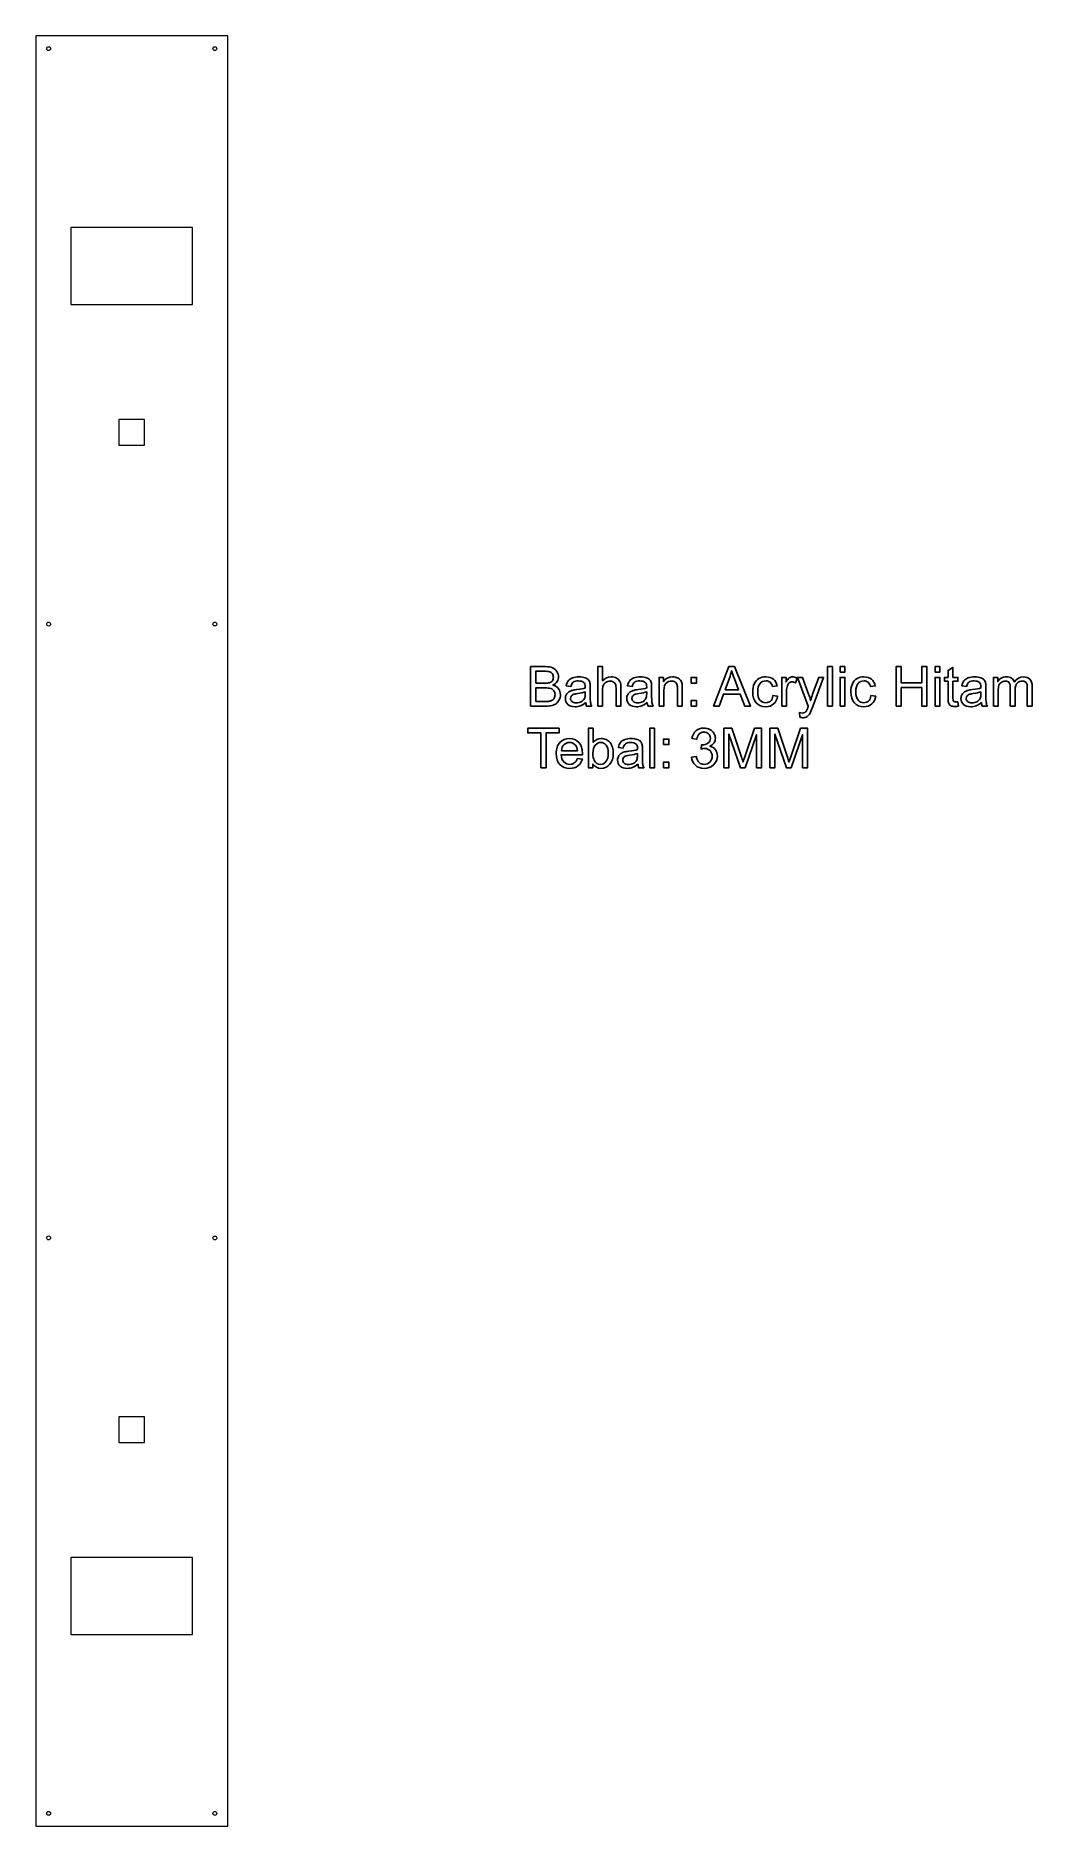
# Model space of a CAD drawing. Header units: millimetres. Extents: x -77 to 702, y -713 to 687.
import ezdxf

# ---------------------------------------------------------------- set-up
doc = ezdxf.new("R2010")
doc.units = ezdxf.units.MM
doc.header["$MEASUREMENT"] = 0
doc.layers.add('Layer 1', color=7, linetype='Continuous')

msp = doc.modelspace()

# ---------------------------------------------------------------- linework, layer by layer
at = {"layer": 'Layer 1', "color": 250, "lineweight": 20}
msp.add_lwpolyline([(-76.5804, -713.4842), (73.4196, -713.4842), (73.4196, 686.5158), (-76.5804, 686.5158), (-76.5804, -713.4842)], close=True, dxfattribs=at)
for centre in [(-66.5804, 676.5088), (63.4105, 676.5158), (-66.5804, 226.5088), (63.4105, 226.5158), (-66.5804, -253.4753), (63.4196, -253.4868), (-66.5804, -703.4753), (63.4196, -703.4868)]:
    msp.add_ellipse(centre, major_axis=(0, 1.5), ratio=1, dxfattribs=at)
for points, knots in [([(-49.0804, 536.5162), (-49.0804, 536.5162), (3.4576, 536.5162), (3.4576, 536.5162), (3.4576, 536.5162), (45.9196, 536.5162), (45.9196, 536.5162), (45.9196, 536.5162), (45.9196, 506.6387), (45.9196, 506.6387), (45.9196, 506.6387), (45.9196, 476.5162), (45.9196, 476.5162), (45.9196, 476.5162), (-49.0804, 476.5162), (-49.0804, 476.5162), (-49.0804, 476.5162), (-49.0804, 536.5162), (-49.0804, 536.5162)], [0, 0, 0, 0, 0.166666667, 0.166666667, 0.166666667, 0.333333333, 0.333333333, 0.333333333, 0.5, 0.5, 0.5, 0.666666667, 0.666666667, 0.666666667, 0.833333333, 0.833333333, 0.833333333, 1, 1, 1, 1]), ([(-11.5804, 386.5196), (-11.5804, 386.5196), (-1.4698, 386.5196), (-1.4698, 386.5196), (-1.4698, 386.5196), (8.4196, 386.5196), (8.4196, 386.5196), (8.4196, 386.5196), (8.4196, 375.0762), (8.4196, 375.0762), (8.4196, 375.0762), (8.4196, 366.5196), (8.4196, 366.5196), (8.4196, 366.5196), (-11.5804, 366.5196), (-11.5804, 366.5196), (-11.5804, 366.5196), (-11.5804, 386.5196), (-11.5804, 386.5196)], [0, 0, 0, 0, 0.166666667, 0.166666667, 0.166666667, 0.333333333, 0.333333333, 0.333333333, 0.5, 0.5, 0.5, 0.666666667, 0.666666667, 0.666666667, 0.833333333, 0.833333333, 0.833333333, 1, 1, 1, 1]), ([(-11.5933, -393.474), (-11.5933, -393.474), (-1.4827, -393.474), (-1.4827, -393.474), (-1.4827, -393.474), (8.4067, -393.474), (8.4067, -393.474), (8.4067, -393.474), (8.4067, -401.6668), (8.4067, -401.6668), (8.4067, -401.6668), (8.4067, -404.9174), (8.4067, -404.9174), (8.4067, -404.9174), (8.4067, -413.474), (8.4067, -413.474), (8.4067, -413.474), (-11.5933, -413.474), (-11.5933, -413.474), (-11.5933, -413.474), (-11.5933, -393.474), (-11.5933, -393.474)], [0, 0, 0, 0, 0.142857143, 0.142857143, 0.142857143, 0.285714286, 0.285714286, 0.285714286, 0.428571429, 0.428571429, 0.428571429, 0.571428571, 0.571428571, 0.571428571, 0.714285714, 0.714285714, 0.714285714, 0.857142857, 0.857142857, 0.857142857, 1, 1, 1, 1]), ([(-49.0804, -503.474), (-49.0804, -503.474), (45.9196, -503.474), (45.9196, -503.474), (45.9196, -503.474), (45.9196, -530.6758), (45.9196, -530.6758), (45.9196, -530.6758), (45.9196, -563.474), (45.9196, -563.474), (45.9196, -563.474), (2.7749, -563.474), (2.7749, -563.474), (2.7749, -563.474), (-49.0804, -563.474), (-49.0804, -563.474), (-49.0804, -563.474), (-49.0804, -503.474), (-49.0804, -503.474)], [0, 0, 0, 0, 0.166666667, 0.166666667, 0.166666667, 0.333333333, 0.333333333, 0.333333333, 0.5, 0.5, 0.5, 0.666666667, 0.666666667, 0.666666667, 0.833333333, 0.833333333, 0.833333333, 1, 1, 1, 1])]:
    msp.add_open_spline(points, degree=3, knots=knots, dxfattribs=at)
at = {"layer": 'Layer 1', "color": 250}
for points, knots in [([(310.2287, 162.3615), (310.2287, 162.3615), (310.2287, 193.2527), (310.2287, 193.2527), (310.2287, 193.2527), (321.8201, 193.2527), (321.8201, 193.2527), (324.1786, 193.2527), (326.0698, 192.9435), (327.5007, 192.3179), (328.9245, 191.6923), (330.0391, 190.7287), (330.8444, 189.4272), (331.657, 188.1329), (332.0596, 186.7739), (332.0596, 185.3501), (332.0596, 184.0342), (331.7001, 182.7902), (330.9882, 181.6253), (330.2763, 180.4605), (329.1977, 179.5185), (327.7524, 178.7994), (329.622, 178.2529), (331.0601, 177.3181), (332.0596, 175.995), (333.0663, 174.6791), (333.5697, 173.1188), (333.5697, 171.3211), (333.5697, 169.8686), (333.2605, 168.5239), (332.6493, 167.2799), (332.0381, 166.0359), (331.283, 165.0796), (330.3842, 164.4037), (329.4854, 163.7349), (328.3564, 163.2244), (327.0046, 162.8792), (325.6455, 162.5341), (323.9845, 162.3615), (322.0142, 162.3615), (322.0142, 162.3615), (310.2287, 162.3615), (310.2287, 162.3615)], [0, 0, 0, 0, 0.071428571, 0.071428571, 0.071428571, 0.142857143, 0.142857143, 0.142857143, 0.214285714, 0.214285714, 0.214285714, 0.285714286, 0.285714286, 0.285714286, 0.357142857, 0.357142857, 0.357142857, 0.428571429, 0.428571429, 0.428571429, 0.5, 0.5, 0.5, 0.571428571, 0.571428571, 0.571428571, 0.642857143, 0.642857143, 0.642857143, 0.714285714, 0.714285714, 0.714285714, 0.785714286, 0.785714286, 0.785714286, 0.857142857, 0.857142857, 0.857142857, 0.928571429, 0.928571429, 0.928571429, 1, 1, 1, 1]), ([(314.3274, 180.2663), (314.3274, 180.2663), (321.0076, 180.2663), (321.0076, 180.2663), (322.8196, 180.2663), (324.1211, 180.3885), (324.9049, 180.6258), (325.9476, 180.935), (326.7313, 181.4528), (327.2563, 182.1718), (327.7812, 182.8909), (328.0472, 183.7897), (328.0472, 184.8755), (328.0472, 185.9038), (327.8027, 186.8098), (327.3066, 187.5864), (326.8176, 188.3702), (326.1129, 188.9095), (325.1997, 189.1971), (324.2865, 189.4848), (322.7189, 189.6286), (320.5042, 189.6286), (320.5042, 189.6286), (314.3274, 189.6286), (314.3274, 189.6286), (314.3274, 189.6286), (314.3274, 180.2663), (314.3274, 180.2663)], [0, 0, 0, 0, 0.111111111, 0.111111111, 0.111111111, 0.222222222, 0.222222222, 0.222222222, 0.333333333, 0.333333333, 0.333333333, 0.444444444, 0.444444444, 0.444444444, 0.555555556, 0.555555556, 0.555555556, 0.666666667, 0.666666667, 0.666666667, 0.777777778, 0.777777778, 0.777777778, 0.888888889, 0.888888889, 0.888888889, 1, 1, 1, 1]), ([(353.3297, 165.1659), (351.9203, 163.965), (350.5612, 163.1237), (349.2597, 162.6276), (347.9582, 162.1314), (346.5632, 161.8869), (345.0676, 161.8869), (342.6084, 161.8869), (340.7172, 162.4837), (339.3941, 163.6846), (338.071, 164.8782), (337.4095, 166.4099), (337.4095, 168.2722), (337.4095, 169.3652), (337.6612, 170.3647), (338.1573, 171.2708), (338.6607, 172.1768), (339.315, 172.8959), (340.1204, 173.4423), (340.9329, 173.9888), (341.8389, 174.4059), (342.8528, 174.6863), (343.6007, 174.8805), (344.7296, 175.0674), (346.2325, 175.2544), (349.2957, 175.6139), (351.5608, 176.0526), (353.0061, 176.5559), (353.0205, 177.0736), (353.0277, 177.4044), (353.0277, 177.541), (353.0277, 179.0798), (352.6681, 180.1656), (351.949, 180.7984), (350.9783, 181.6541), (349.533, 182.0784), (347.6203, 182.0784), (345.8298, 182.0784), (344.5067, 181.762), (343.6582, 181.1364), (342.8025, 180.5108), (342.1769, 179.4034), (341.767, 177.8071), (341.767, 177.8071), (338.0566, 178.3248), (338.0566, 178.3248), (338.3946, 179.914), (338.9483, 181.2011), (339.7249, 182.179), (340.5015, 183.157), (341.6232, 183.9048), (343.0901, 184.4369), (344.5498, 184.9618), (346.254, 185.2279), (348.1811, 185.2279), (350.0939, 185.2279), (351.6542, 185.005), (352.8551, 184.5519), (354.0487, 184.0989), (354.9332, 183.5381), (355.4941, 182.8549), (356.0549, 182.1718), (356.4504, 181.309), (356.6805, 180.2663), (356.8028, 179.6191), (356.8675, 178.4542), (356.8675, 176.7788), (356.8675, 176.7788), (356.8675, 171.7453), (356.8675, 171.7453), (356.8675, 168.2291), (356.9466, 166.0072), (357.1048, 165.0652), (357.2558, 164.1232), (357.5722, 163.2244), (358.0324, 162.3615), (358.0324, 162.3615), (354.0631, 162.3615), (354.0631, 162.3615), (353.682, 163.1597), (353.4375, 164.0945), (353.3297, 165.1659)], [0, 0, 0, 0, 0.037037037, 0.037037037, 0.037037037, 0.074074074, 0.074074074, 0.074074074, 0.111111111, 0.111111111, 0.111111111, 0.148148148, 0.148148148, 0.148148148, 0.185185185, 0.185185185, 0.185185185, 0.222222222, 0.222222222, 0.222222222, 0.259259259, 0.259259259, 0.259259259, 0.296296296, 0.296296296, 0.296296296, 0.333333333, 0.333333333, 0.333333333, 0.37037037, 0.37037037, 0.37037037, 0.407407407, 0.407407407, 0.407407407, 0.444444444, 0.444444444, 0.444444444, 0.481481481, 0.481481481, 0.481481481, 0.518518519, 0.518518519, 0.518518519, 0.555555556, 0.555555556, 0.555555556, 0.592592593, 0.592592593, 0.592592593, 0.62962963, 0.62962963, 0.62962963, 0.666666667, 0.666666667, 0.666666667, 0.703703704, 0.703703704, 0.703703704, 0.740740741, 0.740740741, 0.740740741, 0.777777778, 0.777777778, 0.777777778, 0.814814815, 0.814814815, 0.814814815, 0.851851852, 0.851851852, 0.851851852, 0.888888889, 0.888888889, 0.888888889, 0.925925926, 0.925925926, 0.925925926, 0.962962963, 0.962962963, 0.962962963, 1, 1, 1, 1]), ([(362.6991, 162.3615), (362.6991, 162.3615), (362.6991, 193.2527), (362.6991, 193.2527), (362.6991, 193.2527), (366.4958, 193.2527), (366.4958, 193.2527), (366.4958, 193.2527), (366.4958, 182.1359), (366.4958, 182.1359), (368.2575, 184.1996), (370.4794, 185.2279), (373.1687, 185.2279), (374.8154, 185.2279), (376.2464, 184.9043), (377.4688, 184.2499), (378.684, 183.5956), (379.5541, 182.6968), (380.079, 181.5462), (380.6039, 180.3957), (380.8628, 178.7203), (380.8628, 176.5343), (380.8628, 176.5343), (380.8628, 162.3615), (380.8628, 162.3615), (380.8628, 162.3615), (377.0661, 162.3615), (377.0661, 162.3615), (377.0661, 162.3615), (377.0661, 176.52), (377.0661, 176.52), (377.0661, 178.4111), (376.6562, 179.7917), (375.8437, 180.6546), (375.0239, 181.5175), (373.8734, 181.9489), (372.3778, 181.9489), (371.2632, 181.9489), (370.2134, 181.6613), (369.2283, 181.0788), (368.2431, 180.4964), (367.5456, 179.7054), (367.1214, 178.7059), (366.7043, 177.7136), (366.4958, 176.3402), (366.4958, 174.5857), (366.4958, 174.5857), (366.4958, 162.3615), (366.4958, 162.3615), (366.4958, 162.3615), (362.6991, 162.3615), (362.6991, 162.3615)], [0, 0, 0, 0, 0.058823529, 0.058823529, 0.058823529, 0.117647059, 0.117647059, 0.117647059, 0.176470588, 0.176470588, 0.176470588, 0.235294118, 0.235294118, 0.235294118, 0.294117647, 0.294117647, 0.294117647, 0.352941176, 0.352941176, 0.352941176, 0.411764706, 0.411764706, 0.411764706, 0.470588235, 0.470588235, 0.470588235, 0.529411765, 0.529411765, 0.529411765, 0.588235294, 0.588235294, 0.588235294, 0.647058824, 0.647058824, 0.647058824, 0.705882353, 0.705882353, 0.705882353, 0.764705882, 0.764705882, 0.764705882, 0.823529412, 0.823529412, 0.823529412, 0.882352941, 0.882352941, 0.882352941, 0.941176471, 0.941176471, 0.941176471, 1, 1, 1, 1]), ([(401.3203, 165.1659), (399.9109, 163.965), (398.5518, 163.1237), (397.2503, 162.6276), (395.9488, 162.1314), (394.5538, 161.8869), (393.0582, 161.8869), (390.599, 161.8869), (388.7078, 162.4837), (387.3847, 163.6846), (386.0616, 164.8782), (385.4001, 166.4099), (385.4001, 168.2722), (385.4001, 169.3652), (385.6518, 170.3647), (386.1479, 171.2708), (386.6513, 172.1768), (387.3056, 172.8959), (388.111, 173.4423), (388.9235, 173.9888), (389.8295, 174.4059), (390.8434, 174.6863), (391.5913, 174.8805), (392.7202, 175.0674), (394.2231, 175.2544), (397.2863, 175.6139), (399.5514, 176.0526), (400.9967, 176.5559), (401.0111, 177.0736), (401.0183, 177.4044), (401.0183, 177.541), (401.0183, 179.0798), (400.6587, 180.1656), (399.9396, 180.7984), (398.9689, 181.6541), (397.5236, 182.0784), (395.6109, 182.0784), (393.8204, 182.0784), (392.4973, 181.762), (391.6488, 181.1364), (390.7931, 180.5108), (390.1675, 179.4034), (389.7576, 177.8071), (389.7576, 177.8071), (386.0472, 178.3248), (386.0472, 178.3248), (386.3852, 179.914), (386.9389, 181.2011), (387.7155, 182.179), (388.4921, 183.157), (389.6138, 183.9048), (391.0807, 184.4369), (392.5404, 184.9618), (394.2446, 185.2279), (396.1717, 185.2279), (398.0845, 185.2279), (399.6448, 185.005), (400.8457, 184.5519), (402.0393, 184.0989), (402.9238, 183.5381), (403.4847, 182.8549), (404.0455, 182.1718), (404.441, 181.309), (404.6711, 180.2663), (404.7934, 179.6191), (404.8581, 178.4542), (404.8581, 176.7788), (404.8581, 176.7788), (404.8581, 171.7453), (404.8581, 171.7453), (404.8581, 168.2291), (404.9372, 166.0072), (405.0954, 165.0652), (405.2464, 164.1232), (405.5628, 163.2244), (406.023, 162.3615), (406.023, 162.3615), (402.0537, 162.3615), (402.0537, 162.3615), (401.6726, 163.1597), (401.4281, 164.0945), (401.3203, 165.1659)], [0, 0, 0, 0, 0.037037037, 0.037037037, 0.037037037, 0.074074074, 0.074074074, 0.074074074, 0.111111111, 0.111111111, 0.111111111, 0.148148148, 0.148148148, 0.148148148, 0.185185185, 0.185185185, 0.185185185, 0.222222222, 0.222222222, 0.222222222, 0.259259259, 0.259259259, 0.259259259, 0.296296296, 0.296296296, 0.296296296, 0.333333333, 0.333333333, 0.333333333, 0.37037037, 0.37037037, 0.37037037, 0.407407407, 0.407407407, 0.407407407, 0.444444444, 0.444444444, 0.444444444, 0.481481481, 0.481481481, 0.481481481, 0.518518519, 0.518518519, 0.518518519, 0.555555556, 0.555555556, 0.555555556, 0.592592593, 0.592592593, 0.592592593, 0.62962963, 0.62962963, 0.62962963, 0.666666667, 0.666666667, 0.666666667, 0.703703704, 0.703703704, 0.703703704, 0.740740741, 0.740740741, 0.740740741, 0.777777778, 0.777777778, 0.777777778, 0.814814815, 0.814814815, 0.814814815, 0.851851852, 0.851851852, 0.851851852, 0.888888889, 0.888888889, 0.888888889, 0.925925926, 0.925925926, 0.925925926, 0.962962963, 0.962962963, 0.962962963, 1, 1, 1, 1]), ([(410.6897, 162.3615), (410.6897, 162.3615), (410.6897, 184.7533), (410.6897, 184.7533), (410.6897, 184.7533), (414.0981, 184.7533), (414.0981, 184.7533), (414.0981, 184.7533), (414.0981, 181.575), (414.0981, 181.575), (415.7376, 184.0126), (418.1105, 185.2279), (421.2097, 185.2279), (422.5615, 185.2279), (423.7983, 184.9834), (424.9273, 184.5016), (426.0562, 184.0198), (426.9047, 183.3799), (427.4656, 182.5961), (428.0264, 181.8123), (428.4219, 180.8775), (428.6448, 179.7989), (428.7815, 179.0942), (428.8534, 177.8646), (428.8534, 176.1101), (428.8534, 176.1101), (428.8534, 162.3615), (428.8534, 162.3615), (428.8534, 162.3615), (425.0567, 162.3615), (425.0567, 162.3615), (425.0567, 162.3615), (425.0567, 175.9663), (425.0567, 175.9663), (425.0567, 177.5123), (424.9129, 178.67), (424.6181, 179.4322), (424.3232, 180.1944), (423.7983, 180.8056), (423.0505, 181.2658), (422.3027, 181.7188), (421.4182, 181.9489), (420.4115, 181.9489), (418.8008, 181.9489), (417.413, 181.4384), (416.2409, 180.4101), (415.0688, 179.389), (414.4864, 177.4404), (414.4864, 174.5785), (414.4864, 174.5785), (414.4864, 162.3615), (414.4864, 162.3615), (414.4864, 162.3615), (410.6897, 162.3615), (410.6897, 162.3615)], [0, 0, 0, 0, 0.055555556, 0.055555556, 0.055555556, 0.111111111, 0.111111111, 0.111111111, 0.166666667, 0.166666667, 0.166666667, 0.222222222, 0.222222222, 0.222222222, 0.277777778, 0.277777778, 0.277777778, 0.333333333, 0.333333333, 0.333333333, 0.388888889, 0.388888889, 0.388888889, 0.444444444, 0.444444444, 0.444444444, 0.5, 0.5, 0.5, 0.555555556, 0.555555556, 0.555555556, 0.611111111, 0.611111111, 0.611111111, 0.666666667, 0.666666667, 0.666666667, 0.722222222, 0.722222222, 0.722222222, 0.777777778, 0.777777778, 0.777777778, 0.833333333, 0.833333333, 0.833333333, 0.888888889, 0.888888889, 0.888888889, 0.944444444, 0.944444444, 0.944444444, 1, 1, 1, 1]), ([(435.7205, 180.4389), (435.7205, 180.4389), (435.7205, 184.7533), (435.7205, 184.7533), (435.7205, 184.7533), (440.0349, 184.7533), (440.0349, 184.7533), (440.0349, 184.7533), (440.0349, 180.4389), (440.0349, 180.4389), (440.0349, 180.4389), (435.7205, 180.4389), (435.7205, 180.4389)], [0, 0, 0, 0, 0.25, 0.25, 0.25, 0.5, 0.5, 0.5, 0.75, 0.75, 0.75, 1, 1, 1, 1]), ([(453.3665, 162.3615), (453.3665, 162.3615), (465.2167, 193.2527), (465.2167, 193.2527), (465.2167, 193.2527), (469.7109, 193.2527), (469.7109, 193.2527), (469.7109, 193.2527), (482.2874, 162.3615), (482.2874, 162.3615), (482.2874, 162.3615), (477.635, 162.3615), (477.635, 162.3615), (477.635, 162.3615), (474.0613, 171.7238), (474.0613, 171.7238), (474.0613, 171.7238), (461.0533, 171.7238), (461.0533, 171.7238), (461.0533, 171.7238), (457.7025, 162.3615), (457.7025, 162.3615), (457.7025, 162.3615), (453.3665, 162.3615), (453.3665, 162.3615)], [0, 0, 0, 0, 0.125, 0.125, 0.125, 0.25, 0.25, 0.25, 0.375, 0.375, 0.375, 0.5, 0.5, 0.5, 0.625, 0.625, 0.625, 0.75, 0.75, 0.75, 0.875, 0.875, 0.875, 1, 1, 1, 1]), ([(462.2542, 175.0459), (462.2542, 175.0459), (472.7813, 175.0459), (472.7813, 175.0459), (472.7813, 175.0459), (469.5599, 183.61), (469.5599, 183.61), (468.5892, 186.213), (467.8557, 188.363), (467.3452, 190.06), (466.9209, 188.0466), (466.3529, 186.0692), (465.641, 184.1133), (465.641, 184.1133), (462.2542, 175.0459), (462.2542, 175.0459)], [0, 0, 0, 0, 0.2, 0.2, 0.2, 0.4, 0.4, 0.4, 0.6, 0.6, 0.6, 0.8, 0.8, 0.8, 1, 1, 1, 1]), ([(499.6817, 170.5589), (499.6817, 170.5589), (503.3921, 170.0411), (503.3921, 170.0411), (502.9822, 167.4885), (501.9467, 165.4966), (500.2713, 164.0513), (498.5959, 162.606), (496.5321, 161.8869), (494.0945, 161.8869), (491.0385, 161.8869), (488.5792, 162.8864), (486.724, 164.8854), (484.8617, 166.8844), (483.9341, 169.7463), (483.9341, 173.4711), (483.9341, 175.8872), (484.3367, 177.994), (485.1349, 179.8061), (485.9331, 181.611), (487.1483, 182.97), (488.7878, 183.8688), (490.4201, 184.7749), (492.1962, 185.2279), (494.1233, 185.2279), (496.5465, 185.2279), (498.5383, 184.6167), (500.0771, 183.3871), (501.6231, 182.1575), (502.6155, 180.4101), (503.0469, 178.1522), (503.0469, 178.1522), (499.3797, 177.5914), (499.3797, 177.5914), (499.0273, 179.0942), (498.4089, 180.2232), (497.5101, 180.9854), (496.6184, 181.7404), (495.5398, 182.1215), (494.2743, 182.1215), (492.3615, 182.1215), (490.8084, 181.4384), (489.6075, 180.0722), (488.4139, 178.6987), (487.817, 176.5415), (487.817, 173.579), (487.817, 170.5733), (488.3923, 168.3945), (489.5428, 167.0354), (490.7005, 165.6764), (492.2033, 164.9933), (494.0514, 164.9933), (495.547, 164.9933), (496.791, 165.4463), (497.7833, 166.3595), (498.7828, 167.2655), (499.4156, 168.6677), (499.6817, 170.5589)], [0, 0, 0, 0, 0.052631579, 0.052631579, 0.052631579, 0.105263158, 0.105263158, 0.105263158, 0.157894737, 0.157894737, 0.157894737, 0.210526316, 0.210526316, 0.210526316, 0.263157895, 0.263157895, 0.263157895, 0.315789474, 0.315789474, 0.315789474, 0.368421053, 0.368421053, 0.368421053, 0.421052632, 0.421052632, 0.421052632, 0.473684211, 0.473684211, 0.473684211, 0.526315789, 0.526315789, 0.526315789, 0.578947368, 0.578947368, 0.578947368, 0.631578947, 0.631578947, 0.631578947, 0.684210526, 0.684210526, 0.684210526, 0.736842105, 0.736842105, 0.736842105, 0.789473684, 0.789473684, 0.789473684, 0.842105263, 0.842105263, 0.842105263, 0.894736842, 0.894736842, 0.894736842, 0.947368421, 0.947368421, 0.947368421, 1, 1, 1, 1]), ([(506.5848, 162.3615), (506.5848, 162.3615), (506.5848, 184.7533), (506.5848, 184.7533), (506.5848, 184.7533), (509.9932, 184.7533), (509.9932, 184.7533), (509.9932, 184.7533), (509.9932, 181.3233), (509.9932, 181.3233), (510.8632, 182.9125), (511.6686, 183.9623), (512.4092, 184.4657), (513.1499, 184.9762), (513.9624, 185.2279), (514.8469, 185.2279), (516.1268, 185.2279), (517.4283, 184.8252), (518.7514, 184.027), (518.7514, 184.027), (517.3996, 180.5252), (517.3996, 180.5252), (516.4791, 181.0429), (515.5587, 181.3018), (514.6383, 181.3018), (513.8114, 181.3018), (513.0708, 181.0501), (512.4164, 180.5539), (511.7621, 180.0578), (511.2947, 179.3675), (511.0142, 178.483), (510.59, 177.1384), (510.3814, 175.6643), (510.3814, 174.0607), (510.3814, 174.0607), (510.3814, 162.3615), (510.3814, 162.3615), (510.3814, 162.3615), (506.5848, 162.3615), (506.5848, 162.3615)], [0, 0, 0, 0, 0.076923077, 0.076923077, 0.076923077, 0.153846154, 0.153846154, 0.153846154, 0.230769231, 0.230769231, 0.230769231, 0.307692308, 0.307692308, 0.307692308, 0.384615385, 0.384615385, 0.384615385, 0.461538462, 0.461538462, 0.461538462, 0.538461538, 0.538461538, 0.538461538, 0.615384615, 0.615384615, 0.615384615, 0.692307692, 0.692307692, 0.692307692, 0.769230769, 0.769230769, 0.769230769, 0.846153846, 0.846153846, 0.846153846, 0.923076923, 0.923076923, 0.923076923, 1, 1, 1, 1]), ([(520.8223, 153.7543), (520.8223, 153.7543), (520.3909, 157.2633), (520.3909, 157.2633), (521.225, 157.0404), (521.9441, 156.9253), (522.5625, 156.9253), (523.411, 156.9253), (524.0869, 157.0692), (524.5903, 157.3496), (525.1008, 157.63), (525.5179, 158.0255), (525.8414, 158.5289), (526.0787, 158.91), (526.467, 159.852), (526.9991, 161.362), (527.071, 161.5705), (527.1789, 161.8797), (527.3371, 162.2896), (527.3371, 162.2896), (518.8377, 184.7533), (518.8377, 184.7533), (518.8377, 184.7533), (522.8933, 184.7533), (522.8933, 184.7533), (522.8933, 184.7533), (527.5672, 171.8244), (527.5672, 171.8244), (528.1784, 170.1922), (528.7177, 168.4664), (529.1995, 166.6543), (529.6381, 168.3585), (530.1558, 170.0411), (530.7599, 171.695), (530.7599, 171.695), (535.5345, 184.7533), (535.5345, 184.7533), (535.5345, 184.7533), (539.324, 184.7533), (539.324, 184.7533), (539.324, 184.7533), (530.8605, 161.9732), (530.8605, 161.9732), (529.9473, 159.5212), (529.2354, 157.8386), (528.7249, 156.911), (528.049, 155.667), (527.2724, 154.7538), (526.4023, 154.1713), (525.525, 153.5889), (524.4824, 153.3012), (523.2744, 153.3012), (522.5409, 153.3012), (521.7212, 153.4522), (520.8223, 153.7543)], [0, 0, 0, 0, 0.055555556, 0.055555556, 0.055555556, 0.111111111, 0.111111111, 0.111111111, 0.166666667, 0.166666667, 0.166666667, 0.222222222, 0.222222222, 0.222222222, 0.277777778, 0.277777778, 0.277777778, 0.333333333, 0.333333333, 0.333333333, 0.388888889, 0.388888889, 0.388888889, 0.444444444, 0.444444444, 0.444444444, 0.5, 0.5, 0.5, 0.555555556, 0.555555556, 0.555555556, 0.611111111, 0.611111111, 0.611111111, 0.666666667, 0.666666667, 0.666666667, 0.722222222, 0.722222222, 0.722222222, 0.777777778, 0.777777778, 0.777777778, 0.833333333, 0.833333333, 0.833333333, 0.888888889, 0.888888889, 0.888888889, 0.944444444, 0.944444444, 0.944444444, 1, 1, 1, 1]), ([(542.4807, 162.3615), (542.4807, 162.3615), (542.4807, 193.2527), (542.4807, 193.2527), (542.4807, 193.2527), (546.2774, 193.2527), (546.2774, 193.2527), (546.2774, 193.2527), (546.2774, 162.3615), (546.2774, 162.3615), (546.2774, 162.3615), (542.4807, 162.3615), (542.4807, 162.3615)], [0, 0, 0, 0, 0.25, 0.25, 0.25, 0.5, 0.5, 0.5, 0.75, 0.75, 0.75, 1, 1, 1, 1]), ([(552.1522, 188.9383), (552.1522, 188.9383), (552.1522, 193.2527), (552.1522, 193.2527), (552.1522, 193.2527), (555.9489, 193.2527), (555.9489, 193.2527), (555.9489, 193.2527), (555.9489, 188.9383), (555.9489, 188.9383), (555.9489, 188.9383), (552.1522, 188.9383), (552.1522, 188.9383)], [0, 0, 0, 0, 0.25, 0.25, 0.25, 0.5, 0.5, 0.5, 0.75, 0.75, 0.75, 1, 1, 1, 1]), ([(552.1522, 162.3615), (552.1522, 162.3615), (552.1522, 184.7533), (552.1522, 184.7533), (552.1522, 184.7533), (555.9489, 184.7533), (555.9489, 184.7533), (555.9489, 184.7533), (555.9489, 162.3615), (555.9489, 162.3615), (555.9489, 162.3615), (552.1522, 162.3615), (552.1522, 162.3615)], [0, 0, 0, 0, 0.25, 0.25, 0.25, 0.5, 0.5, 0.5, 0.75, 0.75, 0.75, 1, 1, 1, 1]), ([(576.3633, 170.5589), (576.3633, 170.5589), (580.0737, 170.0411), (580.0737, 170.0411), (579.6638, 167.4885), (578.6283, 165.4966), (576.9529, 164.0513), (575.2775, 162.606), (573.2137, 161.8869), (570.7761, 161.8869), (567.7201, 161.8869), (565.2608, 162.8864), (563.4056, 164.8854), (561.5433, 166.8844), (560.6157, 169.7463), (560.6157, 173.4711), (560.6157, 175.8872), (561.0183, 177.994), (561.8165, 179.8061), (562.6147, 181.611), (563.8299, 182.97), (565.4694, 183.8688), (567.1017, 184.7749), (568.8778, 185.2279), (570.8049, 185.2279), (573.2281, 185.2279), (575.2199, 184.6167), (576.7587, 183.3871), (578.3047, 182.1575), (579.2971, 180.4101), (579.7285, 178.1522), (579.7285, 178.1522), (576.0613, 177.5914), (576.0613, 177.5914), (575.7089, 179.0942), (575.0905, 180.2232), (574.1917, 180.9854), (573.3, 181.7404), (572.2214, 182.1215), (570.9559, 182.1215), (569.0431, 182.1215), (567.49, 181.4384), (566.2891, 180.0722), (565.0955, 178.6987), (564.4986, 176.5415), (564.4986, 173.579), (564.4986, 170.5733), (565.0739, 168.3945), (566.2244, 167.0354), (567.3821, 165.6764), (568.8849, 164.9933), (570.733, 164.9933), (572.2286, 164.9933), (573.4726, 165.4463), (574.4649, 166.3595), (575.4644, 167.2655), (576.0972, 168.6677), (576.3633, 170.5589)], [0, 0, 0, 0, 0.052631579, 0.052631579, 0.052631579, 0.105263158, 0.105263158, 0.105263158, 0.157894737, 0.157894737, 0.157894737, 0.210526316, 0.210526316, 0.210526316, 0.263157895, 0.263157895, 0.263157895, 0.315789474, 0.315789474, 0.315789474, 0.368421053, 0.368421053, 0.368421053, 0.421052632, 0.421052632, 0.421052632, 0.473684211, 0.473684211, 0.473684211, 0.526315789, 0.526315789, 0.526315789, 0.578947368, 0.578947368, 0.578947368, 0.631578947, 0.631578947, 0.631578947, 0.684210526, 0.684210526, 0.684210526, 0.736842105, 0.736842105, 0.736842105, 0.789473684, 0.789473684, 0.789473684, 0.842105263, 0.842105263, 0.842105263, 0.894736842, 0.894736842, 0.894736842, 0.947368421, 0.947368421, 0.947368421, 1, 1, 1, 1]), ([(595.9436, 162.3615), (595.9436, 162.3615), (595.9436, 193.2527), (595.9436, 193.2527), (595.9436, 193.2527), (600.0423, 193.2527), (600.0423, 193.2527), (600.0423, 193.2527), (600.0423, 180.5252), (600.0423, 180.5252), (600.0423, 180.5252), (616.0056, 180.5252), (616.0056, 180.5252), (616.0056, 180.5252), (616.0056, 193.2527), (616.0056, 193.2527), (616.0056, 193.2527), (620.1043, 193.2527), (620.1043, 193.2527), (620.1043, 193.2527), (620.1043, 162.3615), (620.1043, 162.3615), (620.1043, 162.3615), (616.0056, 162.3615), (616.0056, 162.3615), (616.0056, 162.3615), (616.0056, 176.9011), (616.0056, 176.9011), (616.0056, 176.9011), (600.0423, 176.9011), (600.0423, 176.9011), (600.0423, 176.9011), (600.0423, 162.3615), (600.0423, 162.3615), (600.0423, 162.3615), (595.9436, 162.3615), (595.9436, 162.3615)], [0, 0, 0, 0, 0.083333333, 0.083333333, 0.083333333, 0.166666667, 0.166666667, 0.166666667, 0.25, 0.25, 0.25, 0.333333333, 0.333333333, 0.333333333, 0.416666667, 0.416666667, 0.416666667, 0.5, 0.5, 0.5, 0.583333333, 0.583333333, 0.583333333, 0.666666667, 0.666666667, 0.666666667, 0.75, 0.75, 0.75, 0.833333333, 0.833333333, 0.833333333, 0.916666667, 0.916666667, 0.916666667, 1, 1, 1, 1]), ([(626.4536, 188.9383), (626.4536, 188.9383), (626.4536, 193.2527), (626.4536, 193.2527), (626.4536, 193.2527), (630.2503, 193.2527), (630.2503, 193.2527), (630.2503, 193.2527), (630.2503, 188.9383), (630.2503, 188.9383), (630.2503, 188.9383), (626.4536, 188.9383), (626.4536, 188.9383)], [0, 0, 0, 0, 0.25, 0.25, 0.25, 0.5, 0.5, 0.5, 0.75, 0.75, 0.75, 1, 1, 1, 1]), ([(626.4536, 162.3615), (626.4536, 162.3615), (626.4536, 184.7533), (626.4536, 184.7533), (626.4536, 184.7533), (630.2503, 184.7533), (630.2503, 184.7533), (630.2503, 184.7533), (630.2503, 162.3615), (630.2503, 162.3615), (630.2503, 162.3615), (626.4536, 162.3615), (626.4536, 162.3615)], [0, 0, 0, 0, 0.25, 0.25, 0.25, 0.5, 0.5, 0.5, 0.75, 0.75, 0.75, 1, 1, 1, 1]), ([(644.2793, 165.7483), (644.2793, 165.7483), (644.7971, 162.3975), (644.7971, 162.3975), (643.7328, 162.1745), (642.7765, 162.0595), (641.9424, 162.0595), (640.5689, 162.0595), (639.5047, 162.2752), (638.7425, 162.7138), (637.9875, 163.1525), (637.4554, 163.7205), (637.1462, 164.4324), (636.837, 165.1443), (636.686, 166.64), (636.686, 168.9194), (636.686, 168.9194), (636.686, 181.8195), (636.686, 181.8195), (636.686, 181.8195), (633.8816, 181.8195), (633.8816, 181.8195), (633.8816, 181.8195), (633.8816, 184.7533), (633.8816, 184.7533), (633.8816, 184.7533), (636.686, 184.7533), (636.686, 184.7533), (636.686, 184.7533), (636.686, 190.2901), (636.686, 190.2901), (636.686, 190.2901), (640.4827, 192.5696), (640.4827, 192.5696), (640.4827, 192.5696), (640.4827, 184.7533), (640.4827, 184.7533), (640.4827, 184.7533), (644.2793, 184.7533), (644.2793, 184.7533), (644.2793, 184.7533), (644.2793, 181.8195), (644.2793, 181.8195), (644.2793, 181.8195), (640.4827, 181.8195), (640.4827, 181.8195), (640.4827, 181.8195), (640.4827, 168.7037), (640.4827, 168.7037), (640.4827, 167.6179), (640.5474, 166.9204), (640.684, 166.6112), (640.8134, 166.302), (641.0291, 166.0575), (641.3312, 165.8706), (641.6332, 165.6908), (642.0646, 165.5973), (642.6255, 165.5973), (643.0425, 165.5973), (643.5962, 165.6476), (644.2793, 165.7483)], [0, 0, 0, 0, 0.05, 0.05, 0.05, 0.1, 0.1, 0.1, 0.15, 0.15, 0.15, 0.2, 0.2, 0.2, 0.25, 0.25, 0.25, 0.3, 0.3, 0.3, 0.35, 0.35, 0.35, 0.4, 0.4, 0.4, 0.45, 0.45, 0.45, 0.5, 0.5, 0.5, 0.55, 0.55, 0.55, 0.6, 0.6, 0.6, 0.65, 0.65, 0.65, 0.7, 0.7, 0.7, 0.75, 0.75, 0.75, 0.8, 0.8, 0.8, 0.85, 0.85, 0.85, 0.9, 0.9, 0.9, 0.95, 0.95, 0.95, 1, 1, 1, 1]), ([(662.6516, 165.1659), (661.2422, 163.965), (659.8831, 163.1237), (658.5816, 162.6276), (657.2801, 162.1314), (655.8851, 161.8869), (654.3895, 161.8869), (651.9303, 161.8869), (650.0391, 162.4837), (648.716, 163.6846), (647.3929, 164.8782), (646.7314, 166.4099), (646.7314, 168.2722), (646.7314, 169.3652), (646.9831, 170.3647), (647.4792, 171.2708), (647.9826, 172.1768), (648.6369, 172.8959), (649.4423, 173.4423), (650.2548, 173.9888), (651.1608, 174.4059), (652.1747, 174.6863), (652.9226, 174.8805), (654.0515, 175.0674), (655.5544, 175.2544), (658.6176, 175.6139), (660.8827, 176.0526), (662.328, 176.5559), (662.3424, 177.0736), (662.3496, 177.4044), (662.3496, 177.541), (662.3496, 179.0798), (661.99, 180.1656), (661.2709, 180.7984), (660.3002, 181.6541), (658.8549, 182.0784), (656.9422, 182.0784), (655.1517, 182.0784), (653.8286, 181.762), (652.9801, 181.1364), (652.1244, 180.5108), (651.4988, 179.4034), (651.0889, 177.8071), (651.0889, 177.8071), (647.3785, 178.3248), (647.3785, 178.3248), (647.7165, 179.914), (648.2702, 181.2011), (649.0468, 182.179), (649.8234, 183.157), (650.9451, 183.9048), (652.412, 184.4369), (653.8717, 184.9618), (655.5759, 185.2279), (657.503, 185.2279), (659.4158, 185.2279), (660.9761, 185.005), (662.177, 184.5519), (663.3706, 184.0989), (664.2551, 183.5381), (664.816, 182.8549), (665.3768, 182.1718), (665.7723, 181.309), (666.0024, 180.2663), (666.1247, 179.6191), (666.1894, 178.4542), (666.1894, 176.7788), (666.1894, 176.7788), (666.1894, 171.7453), (666.1894, 171.7453), (666.1894, 168.2291), (666.2685, 166.0072), (666.4267, 165.0652), (666.5777, 164.1232), (666.8941, 163.2244), (667.3543, 162.3615), (667.3543, 162.3615), (663.385, 162.3615), (663.385, 162.3615), (663.0039, 163.1597), (662.7594, 164.0945), (662.6516, 165.1659)], [0, 0, 0, 0, 0.037037037, 0.037037037, 0.037037037, 0.074074074, 0.074074074, 0.074074074, 0.111111111, 0.111111111, 0.111111111, 0.148148148, 0.148148148, 0.148148148, 0.185185185, 0.185185185, 0.185185185, 0.222222222, 0.222222222, 0.222222222, 0.259259259, 0.259259259, 0.259259259, 0.296296296, 0.296296296, 0.296296296, 0.333333333, 0.333333333, 0.333333333, 0.37037037, 0.37037037, 0.37037037, 0.407407407, 0.407407407, 0.407407407, 0.444444444, 0.444444444, 0.444444444, 0.481481481, 0.481481481, 0.481481481, 0.518518519, 0.518518519, 0.518518519, 0.555555556, 0.555555556, 0.555555556, 0.592592593, 0.592592593, 0.592592593, 0.62962963, 0.62962963, 0.62962963, 0.666666667, 0.666666667, 0.666666667, 0.703703704, 0.703703704, 0.703703704, 0.740740741, 0.740740741, 0.740740741, 0.777777778, 0.777777778, 0.777777778, 0.814814815, 0.814814815, 0.814814815, 0.851851852, 0.851851852, 0.851851852, 0.888888889, 0.888888889, 0.888888889, 0.925925926, 0.925925926, 0.925925926, 0.962962963, 0.962962963, 0.962962963, 1, 1, 1, 1]), ([(672.021, 162.3615), (672.021, 162.3615), (672.021, 184.7533), (672.021, 184.7533), (672.021, 184.7533), (675.4294, 184.7533), (675.4294, 184.7533), (675.4294, 184.7533), (675.4294, 181.5894), (675.4294, 181.5894), (676.1269, 182.6824), (677.0617, 183.5668), (678.2266, 184.2284), (679.3915, 184.8971), (680.7145, 185.2279), (682.203, 185.2279), (683.8569, 185.2279), (685.2159, 184.8827), (686.2729, 184.1996), (687.33, 183.5093), (688.0778, 182.5529), (688.5092, 181.3161), (690.2925, 183.9264), (692.6007, 185.2279), (695.4483, 185.2279), (697.6774, 185.2279), (699.3959, 184.6167), (700.5896, 183.3871), (701.7904, 182.1575), (702.3945, 180.2663), (702.3945, 177.7136), (702.3945, 177.7136), (702.3945, 162.3615), (702.3945, 162.3615), (702.3945, 162.3615), (698.5978, 162.3615), (698.5978, 162.3615), (698.5978, 162.3615), (698.5978, 176.4552), (698.5978, 176.4552), (698.5978, 177.9653), (698.4683, 179.0583), (698.2239, 179.727), (697.9794, 180.3957), (697.5336, 180.9278), (696.8792, 181.3377), (696.232, 181.7476), (695.4698, 181.9489), (694.5998, 181.9489), (693.0178, 181.9489), (691.7091, 181.424), (690.6665, 180.3814), (689.6238, 179.3315), (689.1061, 177.6561), (689.1061, 175.3551), (689.1061, 175.3551), (689.1061, 162.3615), (689.1061, 162.3615), (689.1061, 162.3615), (685.3094, 162.3615), (685.3094, 162.3615), (685.3094, 162.3615), (685.3094, 176.8939), (685.3094, 176.8939), (685.3094, 178.5765), (685.0002, 179.8421), (684.3818, 180.6834), (683.7634, 181.5247), (682.7495, 181.9489), (681.3473, 181.9489), (680.2831, 181.9489), (679.298, 181.6685), (678.392, 181.1076), (677.4859, 180.5467), (676.8316, 179.727), (676.4217, 178.6412), (676.019, 177.5626), (675.8177, 176.0022), (675.8177, 173.9673), (675.8177, 173.9673), (675.8177, 162.3615), (675.8177, 162.3615), (675.8177, 162.3615), (672.021, 162.3615), (672.021, 162.3615)], [0, 0, 0, 0, 0.035714286, 0.035714286, 0.035714286, 0.071428571, 0.071428571, 0.071428571, 0.107142857, 0.107142857, 0.107142857, 0.142857143, 0.142857143, 0.142857143, 0.178571429, 0.178571429, 0.178571429, 0.214285714, 0.214285714, 0.214285714, 0.25, 0.25, 0.25, 0.285714286, 0.285714286, 0.285714286, 0.321428571, 0.321428571, 0.321428571, 0.357142857, 0.357142857, 0.357142857, 0.392857143, 0.392857143, 0.392857143, 0.428571429, 0.428571429, 0.428571429, 0.464285714, 0.464285714, 0.464285714, 0.5, 0.5, 0.5, 0.535714286, 0.535714286, 0.535714286, 0.571428571, 0.571428571, 0.571428571, 0.607142857, 0.607142857, 0.607142857, 0.642857143, 0.642857143, 0.642857143, 0.678571429, 0.678571429, 0.678571429, 0.714285714, 0.714285714, 0.714285714, 0.75, 0.75, 0.75, 0.785714286, 0.785714286, 0.785714286, 0.821428571, 0.821428571, 0.821428571, 0.857142857, 0.857142857, 0.857142857, 0.892857143, 0.892857143, 0.892857143, 0.928571429, 0.928571429, 0.928571429, 0.964285714, 0.964285714, 0.964285714, 1, 1, 1, 1]), ([(314.3274, 165.9856), (314.3274, 165.9856), (322.0214, 165.9856), (322.0214, 165.9856), (323.3445, 165.9856), (324.2721, 166.0359), (324.8114, 166.1366), (325.7462, 166.302), (326.5372, 166.5824), (327.17, 166.9779), (327.8027, 167.3734), (328.3205, 167.9487), (328.7303, 168.7037), (329.1402, 169.4587), (329.3416, 170.3288), (329.3416, 171.3139), (329.3416, 172.4716), (329.0467, 173.4711), (328.4499, 174.3268), (327.8603, 175.1825), (327.0405, 175.7793), (325.9907, 176.1245), (324.948, 176.4696), (323.438, 176.6422), (321.4749, 176.6422), (321.4749, 176.6422), (314.3274, 176.6422), (314.3274, 176.6422), (314.3274, 176.6422), (314.3274, 165.9856), (314.3274, 165.9856)], [0, 0, 0, 0, 0.1, 0.1, 0.1, 0.2, 0.2, 0.2, 0.3, 0.3, 0.3, 0.4, 0.4, 0.4, 0.5, 0.5, 0.5, 0.6, 0.6, 0.6, 0.7, 0.7, 0.7, 0.8, 0.8, 0.8, 0.9, 0.9, 0.9, 1, 1, 1, 1]), ([(353.0277, 173.579), (351.647, 173.0181), (349.5761, 172.5435), (346.8149, 172.1552), (345.2473, 171.9323), (344.14, 171.6806), (343.4928, 171.4002), (342.8456, 171.1198), (342.3495, 170.7099), (341.9971, 170.1778), (341.6448, 169.6385), (341.465, 169.0416), (341.465, 168.3801), (341.465, 167.3806), (341.8461, 166.5393), (342.6155, 165.8706), (343.3849, 165.2018), (344.5067, 164.8639), (345.9808, 164.8639), (347.4405, 164.8639), (348.742, 165.1802), (349.8853, 165.8202), (351.0215, 166.453), (351.8628, 167.3231), (352.3949, 168.4232), (352.8047, 169.2789), (353.0061, 170.5373), (353.0061, 172.1984), (353.0061, 172.1984), (353.0277, 173.579), (353.0277, 173.579)], [0, 0, 0, 0, 0.1, 0.1, 0.1, 0.2, 0.2, 0.2, 0.3, 0.3, 0.3, 0.4, 0.4, 0.4, 0.5, 0.5, 0.5, 0.6, 0.6, 0.6, 0.7, 0.7, 0.7, 0.8, 0.8, 0.8, 0.9, 0.9, 0.9, 1, 1, 1, 1]), ([(401.0183, 173.579), (399.6376, 173.0181), (397.5667, 172.5435), (394.8055, 172.1552), (393.2379, 171.9323), (392.1306, 171.6806), (391.4834, 171.4002), (390.8362, 171.1198), (390.3401, 170.7099), (389.9877, 170.1778), (389.6354, 169.6385), (389.4556, 169.0416), (389.4556, 168.3801), (389.4556, 167.3806), (389.8367, 166.5393), (390.6061, 165.8706), (391.3755, 165.2018), (392.4973, 164.8639), (393.9714, 164.8639), (395.4311, 164.8639), (396.7326, 165.1802), (397.8759, 165.8202), (399.0121, 166.453), (399.8534, 167.3231), (400.3855, 168.4232), (400.7953, 169.2789), (400.9967, 170.5373), (400.9967, 172.1984), (400.9967, 172.1984), (401.0183, 173.579), (401.0183, 173.579)], [0, 0, 0, 0, 0.1, 0.1, 0.1, 0.2, 0.2, 0.2, 0.3, 0.3, 0.3, 0.4, 0.4, 0.4, 0.5, 0.5, 0.5, 0.6, 0.6, 0.6, 0.7, 0.7, 0.7, 0.8, 0.8, 0.8, 0.9, 0.9, 0.9, 1, 1, 1, 1]), ([(662.3496, 173.579), (660.9689, 173.0181), (658.898, 172.5435), (656.1368, 172.1552), (654.5692, 171.9323), (653.4619, 171.6806), (652.8147, 171.4002), (652.1675, 171.1198), (651.6714, 170.7099), (651.319, 170.1778), (650.9667, 169.6385), (650.7869, 169.0416), (650.7869, 168.3801), (650.7869, 167.3806), (651.168, 166.5393), (651.9374, 165.8706), (652.7068, 165.2018), (653.8286, 164.8639), (655.3027, 164.8639), (656.7624, 164.8639), (658.0639, 165.1802), (659.2072, 165.8202), (660.3434, 166.453), (661.1847, 167.3231), (661.7168, 168.4232), (662.1266, 169.2789), (662.328, 170.5373), (662.328, 172.1984), (662.328, 172.1984), (662.3496, 173.579), (662.3496, 173.579)], [0, 0, 0, 0, 0.1, 0.1, 0.1, 0.2, 0.2, 0.2, 0.3, 0.3, 0.3, 0.4, 0.4, 0.4, 0.5, 0.5, 0.5, 0.6, 0.6, 0.6, 0.7, 0.7, 0.7, 0.8, 0.8, 0.8, 0.9, 0.9, 0.9, 1, 1, 1, 1]), ([(435.7205, 162.3615), (435.7205, 162.3615), (435.7205, 166.6759), (435.7205, 166.6759), (435.7205, 166.6759), (440.0349, 166.6759), (440.0349, 166.6759), (440.0349, 166.6759), (440.0349, 162.3615), (440.0349, 162.3615), (440.0349, 162.3615), (435.7205, 162.3615), (435.7205, 162.3615)], [0, 0, 0, 0, 0.25, 0.25, 0.25, 0.5, 0.5, 0.5, 0.75, 0.75, 0.75, 1, 1, 1, 1]), ([(318.2535, 114.1623), (318.2535, 114.1623), (318.2535, 141.4294), (318.2535, 141.4294), (318.2535, 141.4294), (308.0715, 141.4294), (308.0715, 141.4294), (308.0715, 141.4294), (308.0715, 145.0535), (308.0715, 145.0535), (308.0715, 145.0535), (332.5342, 145.0535), (332.5342, 145.0535), (332.5342, 145.0535), (332.5342, 141.4294), (332.5342, 141.4294), (332.5342, 141.4294), (322.3522, 141.4294), (322.3522, 141.4294), (322.3522, 141.4294), (322.3522, 114.1623), (322.3522, 114.1623), (322.3522, 114.1623), (318.2535, 114.1623), (318.2535, 114.1623)], [0, 0, 0, 0, 0.125, 0.125, 0.125, 0.25, 0.25, 0.25, 0.375, 0.375, 0.375, 0.5, 0.5, 0.5, 0.625, 0.625, 0.625, 0.75, 0.75, 0.75, 0.875, 0.875, 0.875, 1, 1, 1, 1]), ([(358.9888, 114.1623), (358.9888, 114.1623), (355.451, 114.1623), (355.451, 114.1623), (355.451, 114.1623), (355.451, 145.0535), (355.451, 145.0535), (355.451, 145.0535), (359.2476, 145.0535), (359.2476, 145.0535), (359.2476, 145.0535), (359.2476, 134.0302), (359.2476, 134.0302), (360.8512, 136.0292), (362.8933, 137.0287), (365.3813, 137.0287), (366.7547, 137.0287), (368.0634, 136.7554), (369.293, 136.2017), (370.5226, 135.6481), (371.5293, 134.8643), (372.3275, 133.8648), (373.1185, 132.8581), (373.7441, 131.65), (374.1899, 130.2335), (374.6429, 128.8241), (374.8658, 127.3069), (374.8658, 125.6962), (374.8658, 121.8707), (373.9166, 118.9082), (372.0255, 116.8229), (370.1272, 114.7304), (367.8549, 113.6877), (365.2015, 113.6877), (362.5626, 113.6877), (360.4916, 114.7879), (358.9888, 116.981), (358.9888, 116.981), (358.9888, 114.1623), (358.9888, 114.1623)], [0, 0, 0, 0, 0.076923077, 0.076923077, 0.076923077, 0.153846154, 0.153846154, 0.153846154, 0.230769231, 0.230769231, 0.230769231, 0.307692308, 0.307692308, 0.307692308, 0.384615385, 0.384615385, 0.384615385, 0.461538462, 0.461538462, 0.461538462, 0.538461538, 0.538461538, 0.538461538, 0.615384615, 0.615384615, 0.615384615, 0.692307692, 0.692307692, 0.692307692, 0.769230769, 0.769230769, 0.769230769, 0.846153846, 0.846153846, 0.846153846, 0.923076923, 0.923076923, 0.923076923, 1, 1, 1, 1]), ([(403.3984, 114.1623), (403.3984, 114.1623), (403.3984, 145.0535), (403.3984, 145.0535), (403.3984, 145.0535), (407.1951, 145.0535), (407.1951, 145.0535), (407.1951, 145.0535), (407.1951, 114.1623), (407.1951, 114.1623), (407.1951, 114.1623), (403.3984, 114.1623), (403.3984, 114.1623)], [0, 0, 0, 0, 0.25, 0.25, 0.25, 0.5, 0.5, 0.5, 0.75, 0.75, 0.75, 1, 1, 1, 1]), ([(436.0083, 122.3597), (436.0083, 122.3597), (439.8049, 122.8774), (439.8049, 122.8774), (440.2436, 120.7202), (440.977, 119.167), (442.0197, 118.2178), (443.0623, 117.2687), (444.3423, 116.7941), (445.8595, 116.7941), (447.6572, 116.7941), (449.1744, 117.4125), (450.3968, 118.6493), (451.6192, 119.8861), (452.2304, 121.4177), (452.2304, 123.2441), (452.2304, 124.9843), (451.6624, 126.4224), (450.5191, 127.5585), (449.3829, 128.6875), (447.9376, 129.2555), (446.1759, 129.2555), (445.4568, 129.2555), (444.5652, 129.1117), (443.4938, 128.8313), (443.4938, 128.8313), (443.918, 132.1534), (443.918, 132.1534), (444.1697, 132.1246), (444.3782, 132.1102), (444.5292, 132.1102), (446.1543, 132.1102), (447.6068, 132.5345), (448.9083, 133.3758), (450.2027, 134.2171), (450.8498, 135.5114), (450.8498, 137.2588), (450.8498, 138.6466), (450.3752, 139.7971), (449.4333, 140.7103), (448.4913, 141.6235), (447.2761, 142.0765), (445.7876, 142.0765), (444.3063, 142.0765), (443.0767, 141.6091), (442.0916, 140.6743), (441.1064, 139.7396), (440.4737, 138.3374), (440.1932, 136.4678), (440.1932, 136.4678), (436.3965, 137.1581), (436.3965, 137.1581), (436.8639, 139.7036), (437.9138, 141.681), (439.5604, 143.0832), (441.1999, 144.4854), (443.2493, 145.1829), (445.6941, 145.1829), (447.3767, 145.1829), (448.9299, 144.8234), (450.3465, 144.0971), (451.7702, 143.378), (452.856, 142.3929), (453.6039, 141.1489), (454.3589, 139.8978), (454.7328, 138.5747), (454.7328, 137.1725), (454.7328, 135.8422), (454.3733, 134.6342), (453.6614, 133.5412), (452.9423, 132.4482), (451.8781, 131.5781), (450.4759, 130.931), (452.3023, 130.5139), (453.7189, 129.6367), (454.7328, 128.3064), (455.7395, 126.9833), (456.2428, 125.315), (456.2428, 123.3232), (456.2428, 120.6267), (455.2577, 118.3329), (453.2947, 116.4561), (451.3244, 114.5794), (448.8364, 113.6446), (445.8307, 113.6446), (443.1198, 113.6446), (440.8692, 114.4571), (439.0787, 116.075), (437.281, 117.6929), (436.2599, 119.7854), (436.0083, 122.3597)], [0, 0, 0, 0, 0.033333333, 0.033333333, 0.033333333, 0.066666667, 0.066666667, 0.066666667, 0.1, 0.1, 0.1, 0.133333333, 0.133333333, 0.133333333, 0.166666667, 0.166666667, 0.166666667, 0.2, 0.2, 0.2, 0.233333333, 0.233333333, 0.233333333, 0.266666667, 0.266666667, 0.266666667, 0.3, 0.3, 0.3, 0.333333333, 0.333333333, 0.333333333, 0.366666667, 0.366666667, 0.366666667, 0.4, 0.4, 0.4, 0.433333333, 0.433333333, 0.433333333, 0.466666667, 0.466666667, 0.466666667, 0.5, 0.5, 0.5, 0.533333333, 0.533333333, 0.533333333, 0.566666667, 0.566666667, 0.566666667, 0.6, 0.6, 0.6, 0.633333333, 0.633333333, 0.633333333, 0.666666667, 0.666666667, 0.666666667, 0.7, 0.7, 0.7, 0.733333333, 0.733333333, 0.733333333, 0.766666667, 0.766666667, 0.766666667, 0.8, 0.8, 0.8, 0.833333333, 0.833333333, 0.833333333, 0.866666667, 0.866666667, 0.866666667, 0.9, 0.9, 0.9, 0.933333333, 0.933333333, 0.933333333, 0.966666667, 0.966666667, 0.966666667, 1, 1, 1, 1]), ([(461.4273, 114.1623), (461.4273, 114.1623), (461.4273, 145.0535), (461.4273, 145.0535), (461.4273, 145.0535), (467.5538, 145.0535), (467.5538, 145.0535), (467.5538, 145.0535), (474.8595, 123.1866), (474.8595, 123.1866), (475.5354, 121.1516), (476.0244, 119.6272), (476.3336, 118.6133), (476.6859, 119.7351), (477.2396, 121.3889), (477.9875, 123.5677), (477.9875, 123.5677), (485.4226, 145.0535), (485.4226, 145.0535), (485.4226, 145.0535), (490.8947, 145.0535), (490.8947, 145.0535), (490.8947, 145.0535), (490.8947, 114.1623), (490.8947, 114.1623), (490.8947, 114.1623), (486.9686, 114.1623), (486.9686, 114.1623), (486.9686, 114.1623), (486.9686, 140.0056), (486.9686, 140.0056), (486.9686, 140.0056), (477.9515, 114.1623), (477.9515, 114.1623), (477.9515, 114.1623), (474.2699, 114.1623), (474.2699, 114.1623), (474.2699, 114.1623), (465.3534, 140.4802), (465.3534, 140.4802), (465.3534, 140.4802), (465.3534, 114.1623), (465.3534, 114.1623), (465.3534, 114.1623), (461.4273, 114.1623), (461.4273, 114.1623)], [0, 0, 0, 0, 0.066666667, 0.066666667, 0.066666667, 0.133333333, 0.133333333, 0.133333333, 0.2, 0.2, 0.2, 0.266666667, 0.266666667, 0.266666667, 0.333333333, 0.333333333, 0.333333333, 0.4, 0.4, 0.4, 0.466666667, 0.466666667, 0.466666667, 0.533333333, 0.533333333, 0.533333333, 0.6, 0.6, 0.6, 0.666666667, 0.666666667, 0.666666667, 0.733333333, 0.733333333, 0.733333333, 0.8, 0.8, 0.8, 0.866666667, 0.866666667, 0.866666667, 0.933333333, 0.933333333, 0.933333333, 1, 1, 1, 1]), ([(497.3663, 114.1623), (497.3663, 114.1623), (497.3663, 145.0535), (497.3663, 145.0535), (497.3663, 145.0535), (503.4928, 145.0535), (503.4928, 145.0535), (503.4928, 145.0535), (510.7985, 123.1866), (510.7985, 123.1866), (511.4744, 121.1516), (511.9634, 119.6272), (512.2726, 118.6133), (512.6249, 119.7351), (513.1786, 121.3889), (513.9265, 123.5677), (513.9265, 123.5677), (521.3616, 145.0535), (521.3616, 145.0535), (521.3616, 145.0535), (526.8337, 145.0535), (526.8337, 145.0535), (526.8337, 145.0535), (526.8337, 114.1623), (526.8337, 114.1623), (526.8337, 114.1623), (522.9076, 114.1623), (522.9076, 114.1623), (522.9076, 114.1623), (522.9076, 140.0056), (522.9076, 140.0056), (522.9076, 140.0056), (513.8905, 114.1623), (513.8905, 114.1623), (513.8905, 114.1623), (510.2089, 114.1623), (510.2089, 114.1623), (510.2089, 114.1623), (501.2924, 140.4802), (501.2924, 140.4802), (501.2924, 140.4802), (501.2924, 114.1623), (501.2924, 114.1623), (501.2924, 114.1623), (497.3663, 114.1623), (497.3663, 114.1623)], [0, 0, 0, 0, 0.066666667, 0.066666667, 0.066666667, 0.133333333, 0.133333333, 0.133333333, 0.2, 0.2, 0.2, 0.266666667, 0.266666667, 0.266666667, 0.333333333, 0.333333333, 0.333333333, 0.4, 0.4, 0.4, 0.466666667, 0.466666667, 0.466666667, 0.533333333, 0.533333333, 0.533333333, 0.6, 0.6, 0.6, 0.666666667, 0.666666667, 0.666666667, 0.733333333, 0.733333333, 0.733333333, 0.8, 0.8, 0.8, 0.866666667, 0.866666667, 0.866666667, 0.933333333, 0.933333333, 0.933333333, 1, 1, 1, 1]), ([(346.7718, 121.4105), (346.7718, 121.4105), (350.6979, 120.8928), (350.6979, 120.8928), (350.0867, 118.6133), (348.9434, 116.8372), (347.2752, 115.5789), (345.6069, 114.3205), (343.4785, 113.6877), (340.8827, 113.6877), (337.6181, 113.6877), (335.0294, 114.6944), (333.1167, 116.7078), (331.204, 118.714), (330.2476, 121.5399), (330.2476, 125.1712), (330.2476, 128.9248), (331.2112, 131.8442), (333.1455, 133.9151), (335.0798, 135.9932), (337.5893, 137.0287), (340.6741, 137.0287), (343.6583, 137.0287), (346.0959, 136.0148), (347.987, 133.9798), (349.8782, 131.9449), (350.8274, 129.083), (350.8274, 125.3941), (350.8274, 125.1712), (350.8202, 124.8333), (350.8058, 124.3875), (350.8058, 124.3875), (334.1306, 124.3875), (334.1306, 124.3875), (334.2744, 121.9354), (334.9647, 120.0515), (336.2159, 118.75), (337.4599, 117.4484), (339.0203, 116.7941), (340.8827, 116.7941), (342.2705, 116.7941), (343.4569, 117.1608), (344.4349, 117.8943), (345.42, 118.6277), (346.1966, 119.7998), (346.7718, 121.4105)], [0, 0, 0, 0, 0.066666667, 0.066666667, 0.066666667, 0.133333333, 0.133333333, 0.133333333, 0.2, 0.2, 0.2, 0.266666667, 0.266666667, 0.266666667, 0.333333333, 0.333333333, 0.333333333, 0.4, 0.4, 0.4, 0.466666667, 0.466666667, 0.466666667, 0.533333333, 0.533333333, 0.533333333, 0.6, 0.6, 0.6, 0.666666667, 0.666666667, 0.666666667, 0.733333333, 0.733333333, 0.733333333, 0.8, 0.8, 0.8, 0.866666667, 0.866666667, 0.866666667, 0.933333333, 0.933333333, 0.933333333, 1, 1, 1, 1]), ([(334.3463, 127.4938), (334.3463, 127.4938), (346.815, 127.4938), (346.815, 127.4938), (346.6496, 129.3778), (346.1678, 130.7872), (345.384, 131.7291), (344.1832, 133.1888), (342.6156, 133.9223), (340.6957, 133.9223), (338.9555, 133.9223), (337.4958, 133.3399), (336.3094, 132.175), (335.1301, 131.0101), (334.4758, 129.4497), (334.3463, 127.4938)], [0, 0, 0, 0, 0.2, 0.2, 0.2, 0.4, 0.4, 0.4, 0.6, 0.6, 0.6, 0.8, 0.8, 0.8, 1, 1, 1, 1]), ([(358.9456, 125.5236), (358.9456, 122.8486), (359.3124, 120.9144), (360.0386, 119.7207), (361.2323, 117.772), (362.843, 116.7941), (364.878, 116.7941), (366.539, 116.7941), (367.9699, 117.5132), (369.1708, 118.9513), (370.3788, 120.3894), (370.9828, 122.5323), (370.9828, 125.3798), (370.9828, 128.2992), (370.4076, 130.4492), (369.2499, 131.837), (368.0922, 133.2248), (366.69, 133.9223), (365.0505, 133.9223), (363.3895, 133.9223), (361.9585, 133.2032), (360.7577, 131.7651), (359.5497, 130.327), (358.9456, 128.2488), (358.9456, 125.5236)], [0, 0, 0, 0, 0.125, 0.125, 0.125, 0.25, 0.25, 0.25, 0.375, 0.375, 0.375, 0.5, 0.5, 0.5, 0.625, 0.625, 0.625, 0.75, 0.75, 0.75, 0.875, 0.875, 0.875, 1, 1, 1, 1]), ([(394.1153, 116.9667), (392.7059, 115.7658), (391.3468, 114.9245), (390.0453, 114.4284), (388.7438, 113.9322), (387.3488, 113.6877), (385.8532, 113.6877), (383.394, 113.6877), (381.5028, 114.2845), (380.1797, 115.4854), (378.8566, 116.679), (378.1951, 118.2107), (378.1951, 120.073), (378.1951, 121.166), (378.4468, 122.1655), (378.9429, 123.0716), (379.4463, 123.9776), (380.1006, 124.6967), (380.906, 125.2431), (381.7185, 125.7896), (382.6245, 126.2067), (383.6384, 126.4871), (384.3863, 126.6813), (385.5152, 126.8682), (387.0181, 127.0552), (390.0813, 127.4147), (392.3464, 127.8534), (393.7917, 128.3567), (393.8061, 128.8744), (393.8133, 129.2052), (393.8133, 129.3418), (393.8133, 130.8806), (393.4537, 131.9664), (392.7346, 132.5992), (391.7639, 133.4549), (390.3186, 133.8792), (388.4059, 133.8792), (386.6154, 133.8792), (385.2923, 133.5628), (384.4438, 132.9372), (383.5881, 132.3116), (382.9625, 131.2042), (382.5526, 129.6079), (382.5526, 129.6079), (378.8422, 130.1256), (378.8422, 130.1256), (379.1802, 131.7148), (379.7339, 133.0019), (380.5105, 133.9798), (381.2871, 134.9578), (382.4088, 135.7056), (383.8757, 136.2377), (385.3354, 136.7626), (387.0396, 137.0287), (388.9667, 137.0287), (390.8795, 137.0287), (392.4398, 136.8058), (393.6407, 136.3527), (394.8343, 135.8997), (395.7188, 135.3389), (396.2797, 134.6557), (396.8405, 133.9726), (397.236, 133.1098), (397.4661, 132.0671), (397.5884, 131.4199), (397.6531, 130.255), (397.6531, 128.5796), (397.6531, 128.5796), (397.6531, 123.5461), (397.6531, 123.5461), (397.6531, 120.0299), (397.7322, 117.808), (397.8904, 116.866), (398.0414, 115.924), (398.3578, 115.0252), (398.818, 114.1623), (398.818, 114.1623), (394.8487, 114.1623), (394.8487, 114.1623), (394.4676, 114.9605), (394.2231, 115.8953), (394.1153, 116.9667)], [0, 0, 0, 0, 0.037037037, 0.037037037, 0.037037037, 0.074074074, 0.074074074, 0.074074074, 0.111111111, 0.111111111, 0.111111111, 0.148148148, 0.148148148, 0.148148148, 0.185185185, 0.185185185, 0.185185185, 0.222222222, 0.222222222, 0.222222222, 0.259259259, 0.259259259, 0.259259259, 0.296296296, 0.296296296, 0.296296296, 0.333333333, 0.333333333, 0.333333333, 0.37037037, 0.37037037, 0.37037037, 0.407407407, 0.407407407, 0.407407407, 0.444444444, 0.444444444, 0.444444444, 0.481481481, 0.481481481, 0.481481481, 0.518518519, 0.518518519, 0.518518519, 0.555555556, 0.555555556, 0.555555556, 0.592592593, 0.592592593, 0.592592593, 0.62962963, 0.62962963, 0.62962963, 0.666666667, 0.666666667, 0.666666667, 0.703703704, 0.703703704, 0.703703704, 0.740740741, 0.740740741, 0.740740741, 0.777777778, 0.777777778, 0.777777778, 0.814814815, 0.814814815, 0.814814815, 0.851851852, 0.851851852, 0.851851852, 0.888888889, 0.888888889, 0.888888889, 0.925925926, 0.925925926, 0.925925926, 0.962962963, 0.962962963, 0.962962963, 1, 1, 1, 1]), ([(414.1054, 132.2397), (414.1054, 132.2397), (414.1054, 136.5541), (414.1054, 136.5541), (414.1054, 136.5541), (418.4198, 136.5541), (418.4198, 136.5541), (418.4198, 136.5541), (418.4198, 132.2397), (418.4198, 132.2397), (418.4198, 132.2397), (414.1054, 132.2397), (414.1054, 132.2397)], [0, 0, 0, 0, 0.25, 0.25, 0.25, 0.5, 0.5, 0.5, 0.75, 0.75, 0.75, 1, 1, 1, 1]), ([(393.8133, 125.3798), (392.4326, 124.8189), (390.3617, 124.3443), (387.6005, 123.956), (386.0329, 123.7331), (384.9256, 123.4814), (384.2784, 123.201), (383.6312, 122.9206), (383.1351, 122.5107), (382.7827, 121.9786), (382.4304, 121.4393), (382.2506, 120.8424), (382.2506, 120.1809), (382.2506, 119.1814), (382.6317, 118.3401), (383.4011, 117.6714), (384.1705, 117.0026), (385.2923, 116.6647), (386.7664, 116.6647), (388.2261, 116.6647), (389.5276, 116.981), (390.6709, 117.621), (391.8071, 118.2538), (392.6484, 119.1239), (393.1805, 120.224), (393.5903, 121.0797), (393.7917, 122.3381), (393.7917, 123.9992), (393.7917, 123.9992), (393.8133, 125.3798), (393.8133, 125.3798)], [0, 0, 0, 0, 0.1, 0.1, 0.1, 0.2, 0.2, 0.2, 0.3, 0.3, 0.3, 0.4, 0.4, 0.4, 0.5, 0.5, 0.5, 0.6, 0.6, 0.6, 0.7, 0.7, 0.7, 0.8, 0.8, 0.8, 0.9, 0.9, 0.9, 1, 1, 1, 1]), ([(414.1054, 114.1623), (414.1054, 114.1623), (414.1054, 118.4767), (414.1054, 118.4767), (414.1054, 118.4767), (418.4198, 118.4767), (418.4198, 118.4767), (418.4198, 118.4767), (418.4198, 114.1623), (418.4198, 114.1623), (418.4198, 114.1623), (414.1054, 114.1623), (414.1054, 114.1623)], [0, 0, 0, 0, 0.25, 0.25, 0.25, 0.5, 0.5, 0.5, 0.75, 0.75, 0.75, 1, 1, 1, 1])]:
    msp.add_open_spline(points, degree=3, knots=knots, dxfattribs=at)
at = {"layer": 'Layer 1', "color": 250, "lineweight": 20}
msp.add_open_spline([(0, -713.4842), (0, -713.4842), (68.3079, -713.4842), (68.3079, -713.4842)], degree=3, dxfattribs=at)

doc.saveas('drawing.dxf')
